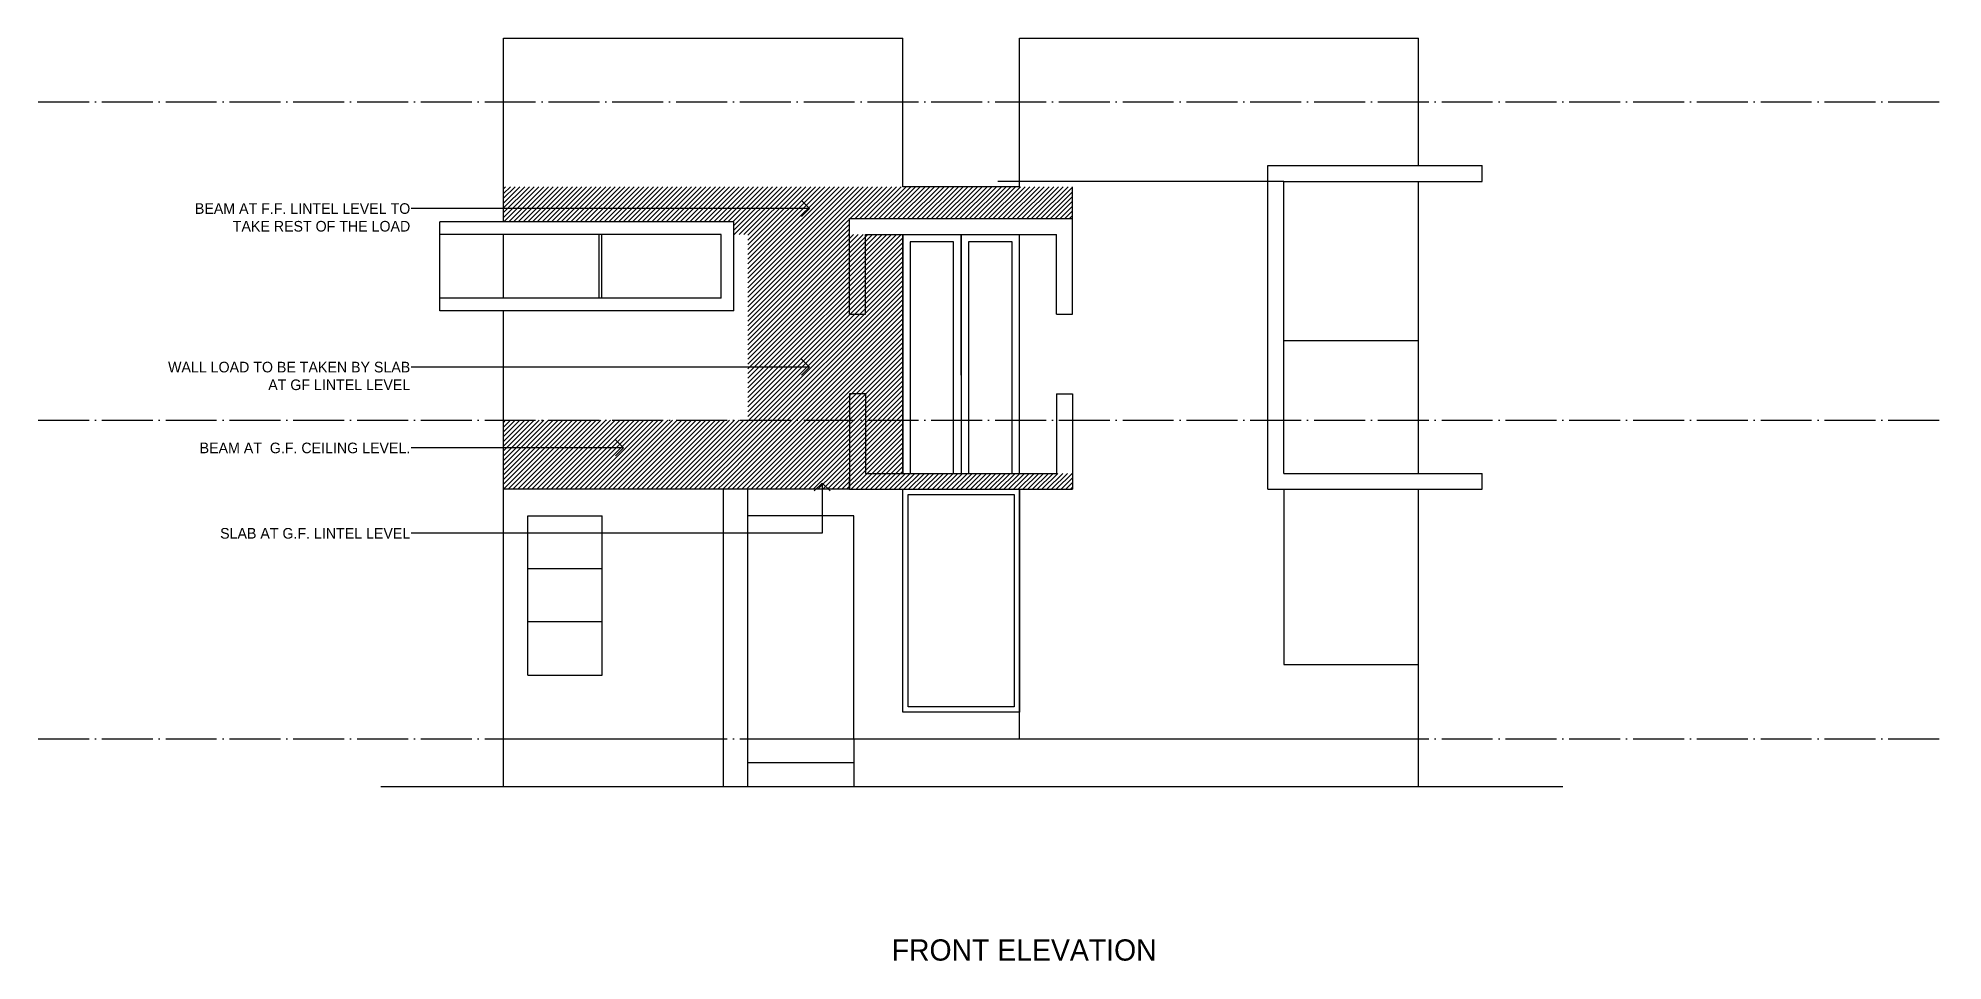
# Model space of a CAD drawing. Header units: metres. Extents: x -16 to 65907, y -5261 to 15511.
# Drawn here: x 19144 to 20938, y -5261 to -4392 of the extents above; entities that cross this region are included whole.
import ezdxf

# ---------------------------------------------------------------- set-up
doc = ezdxf.new("R2010")
doc.units = ezdxf.units.M
doc.linetypes.add('ACAD_ISO04W100', pattern=[30, 24, -3, 0, -3])
doc.layers.get('0').update_dxf_attribs({"color": 6})
for name, color, linetype in [('BC-DIMENSION', 8, 'Continuous'), ('BC-GREYCOLOR', 8, 'Continuous'), ('BC-TEXT', 7, 'Continuous'), ('BC-WHITECOLOR', 7, 'Continuous')]:
    doc.layers.add(name, color=color, linetype=linetype)
doc.styles.add('BC-1IN10-1', font='FreeSans.ttf', dxfattribs={"height": 2})
doc.styles.get("Standard").update_dxf_attribs({"font": 'FreeSans.ttf'})
doc.dimstyles.new('BC-1IN10-1', dxfattribs={"dimtxt": 2, "dimasz": 2, "dimexe": 0.18, "dimexo": 0.0625, "dimgap": 1, "dimtad": 0, "dimtoh": 1, "dimzin": 12, "dimdsep": 46, "dimtxsty": 'BC-1IN10-1', "dimblk": 'OPEN90', "dimcen": 0.09, "dimse1": 1, "dimse2": 1, "dimclrd": 256, "dimclre": 256, "dimclrt": 7, "dimadec": 0, "dimazin": 0, "dimtfac": 1, "dimtdec": 1, "dimtofl": 0, "dimtmove": 1, "dimatfit": 3, "dimldrblk": 'OPEN90', "dimfxl": 0, "dimtolj": 1, "dimtzin": 0, "dimlwd": -1, "dimarcsym": 0})

msp = doc.modelspace()

# ---------------------------------------------------------------- texts
at = {"layer": 'BC-TEXT', "insert": (19947.956, -5241.116), "char_height": 20, "width": 260.91664, "attachment_point": 1}
msp.add_mtext('{\\fUbuntu|b0|i0|c0|p34;{\\C7;FRONT ELEVATION}}', dxfattribs=at)
at = {"layer": 'BC-WHITECOLOR', "color": 4, "linetype": 'Continuous', "insert": (19494.482, -4547.714), "char_height": 10, "width": 228.15148, "attachment_point": 3, "style": 'BC-1IN10-1'}
msp.add_mtext('{BEAM AT F.F. LINTEL LEVEL TO TAKE REST OF THE LOAD}', dxfattribs=at)
at = {"layer": 'BC-WHITECOLOR', "color": 2, "linetype": 'Continuous', "insert": (19494.482, -4697.052), "char_height": 10, "width": 228.15148, "attachment_point": 3, "style": 'BC-1IN10-1'}
msp.add_mtext('{WALL LOAD TO BE TAKEN BY SLAB AT GF LINTEL LEVEL}', dxfattribs=at)
at = {"layer": 'BC-WHITECOLOR', "color": 5, "linetype": 'Continuous', "insert": (19494.482, -4773.205), "char_height": 10, "width": 228.15148, "attachment_point": 3, "style": 'BC-1IN10-1'}
msp.add_mtext('{BEAM AT  G.F. CEILING LEVEL.}', dxfattribs=at)
at = {"layer": 'BC-WHITECOLOR', "color": 1, "linetype": 'Continuous', "insert": (19494.482, -4853.64), "char_height": 10, "width": 229.75449, "attachment_point": 3, "style": 'BC-1IN10-1'}
msp.add_mtext('{SLAB AT G.F. LINTEL LEVEL}', dxfattribs=at)

# ---------------------------------------------------------------- blocks, each defined once
blk = doc.blocks.new('_OPEN90')
at = {"color": 0, "linetype": 'ByBlock'}
for p, q in [((0, 0), (-1, 0)), ((-0.5, 0.5), (0, 0)), ((0, 0), (-0.5, -0.5))]:
    blk.add_line(p, q, dxfattribs=at)

# ---------------------------------------------------------------- hatches: boundary and pattern name
at = {"layer": 'BC-WHITECOLOR', "linetype": 'Continuous'}
h = msp.add_hatch(dxfattribs=at)
h.set_pattern_fill('ANSI31', color=4, style=0)
h.paths.add_polyline_path([(20118.377, -4562.161), (20118.377, -4532.161), (19582.377, -4532.161), (19582.377, -4565.161), (19799.377, -4565.161), (19799.377, -4577.161), (19812.434, -4577.161), (19908.377, -4577.161), (19908.377, -4562.161)])
h = msp.add_hatch(dxfattribs=at)
h.set_pattern_fill('ANSI31', color=2, style=0)
h.paths.add_polyline_path([(19958.377, -4577.161), (19958.377, -4802.161), (19812.434, -4802.161), (19812.434, -4577.161)])
h = msp.add_hatch(dxfattribs=at)
h.set_pattern_fill('ANSI31', color=5, style=0)
h.paths.add_polyline_path([(19812.434, -4802.161), (19812.434, -4752.161), (19582.377, -4752.161), (19582.377, -4817.161), (19789.434, -4817.161), (19789.434, -4807.161), (19789.434, -4802.161)])
h = msp.add_hatch(dxfattribs=at)
h.set_pattern_fill('ANSI31', color=1, style=0)
h.paths.add_polyline_path([(19789.434, -4802.161), (19789.434, -4817.161), (20118.377, -4817.161), (20118.377, -4802.161)])

# ---------------------------------------------------------------- linework, layer by layer
at = {"layer": 'BC-DIMENSION', "linetype": 'Continuous'}
msp.add_line((20317.377, -4527.161), (20047.972, -4527.161), dxfattribs=at)
at = {"layer": 'BC-GREYCOLOR', "linetype": 'ACAD_ISO04W100', "ltscale": 2}
for p, q in [((19143.903, -4452.161), (20938.257, -4452.161)), ((19143.903, -4752.161), (20938.257, -4752.161)), ((19143.903, -5052.161), (20938.257, -5052.161))]:
    msp.add_line(p, q, dxfattribs=at)
at = {"layer": 'BC-GREYCOLOR'}
for p, q in [((19522.377, -4637.161), (19522.377, -4577.161)), ((19582.377, -4637.161), (19582.377, -4577.161)), ((19958.377, -4577.161), (19958.377, -4802.161)), ((20013.377, -4709.581), (20013.377, -4577.161)), ((20013.377, -4577.161), (20013.377, -4802.161)), ((20068.377, -4802.161), (20068.377, -4577.161))]:
    msp.add_line(p, q, dxfattribs=at)
for points in [[(20006.377, -4802.161), (20006.377, -4584.161), (19965.377, -4584.161), (19965.377, -4802.161)], [(20061.377, -4802.161), (20061.377, -4584.161), (20020.377, -4584.161), (20020.377, -4802.161)]]:
    msp.add_lwpolyline(points, dxfattribs=at)
for points in [[(19958.377, -5027.161), (19958.377, -4817.161), (20068.377, -4817.161), (20068.377, -5027.161)], [(19963.377, -5022.161), (19963.377, -4822.161), (20063.377, -4822.161), (20063.377, -5022.161)]]:
    msp.add_lwpolyline(points, close=True, dxfattribs=at)
at = {"layer": 'BC-WHITECOLOR'}
for p, q in [((19582.377, -4392.161), (19958.377, -4392.161)), ((19582.377, -4565.161), (19582.377, -4392.161)), ((19958.377, -4532.161), (19958.377, -4392.161)), ((20068.377, -4392.161), (20444.377, -4392.161)), ((20068.377, -4532.161), (20068.377, -4392.161)), ((20444.377, -4512.161), (20444.377, -4392.161)), ((20302.377, -4817.161), (20302.377, -4512.161)), ((20302.377, -4512.161), (20504.377, -4512.161)), ((20504.377, -4527.161), (20504.377, -4512.161)), ((20317.377, -4527.161), (20504.377, -4527.161)), ((20317.377, -4802.161), (20317.377, -4527.161)), ((20444.377, -4677.161), (20444.377, -4527.161)), ((19799.377, -4565.161), (19522.377, -4565.161)), ((19522.377, -4577.161), (19522.377, -4565.161)), ((19799.377, -4649.161), (19799.377, -4565.161)), ((19908.377, -4562.161), (20118.377, -4562.161)), ((19908.377, -4652.161), (19908.377, -4562.161)), ((20118.377, -4652.161), (20118.377, -4562.161)), ((19787.377, -4577.161), (19522.377, -4577.161)), ((19672.377, -4637.161), (19672.377, -4577.161)), ((19674.877, -4637.161), (19674.877, -4577.161)), ((19787.377, -4637.161), (19787.377, -4577.161)), ((19923.377, -4577.161), (20103.377, -4577.161)), ((19923.377, -4652.161), (19923.377, -4577.161)), ((19958.377, -4802.161), (19958.377, -4577.161)), ((20068.377, -4802.161), (20068.377, -4577.161)), ((20103.377, -4652.161), (20103.377, -4577.161)), ((19787.377, -4637.161), (19522.377, -4637.161)), ((19522.377, -4649.161), (19522.377, -4637.161)), ((19799.377, -4649.161), (19522.377, -4649.161)), ((19582.377, -5097.161), (19582.377, -4649.161)), ((19908.377, -4652.161), (19923.377, -4652.161)), ((20103.377, -4652.161), (20118.377, -4652.161)), ((20317.377, -4677.161), (20444.377, -4677.161)), ((20444.377, -4802.161), (20444.377, -4677.161)), ((19908.377, -4727.161), (19908.377, -4817.161)), ((19923.377, -4727.161), (19908.377, -4727.161)), ((19923.377, -4727.161), (19923.377, -4802.161)), ((20103.377, -4727.161), (20103.377, -4802.161)), ((20103.377, -4727.161), (20118.377, -4727.161)), ((20118.377, -4727.161), (20118.377, -4817.161)), ((19908.377, -4817.161), (19908.377, -4807.161)), ((19923.377, -4802.161), (20103.377, -4802.161)), ((20317.377, -4802.161), (20504.377, -4802.161)), ((20504.377, -4817.161), (20504.377, -4802.161)), ((19908.377, -4817.161), (19582.377, -4817.161)), ((19789.434, -5097.161), (19789.434, -4817.161)), ((19812.434, -5052.161), (19812.434, -4817.161)), ((19908.377, -4817.161), (20118.377, -4817.161)), ((20068.377, -5052.161), (20068.377, -4817.161)), ((20302.377, -4817.161), (20504.377, -4817.161)), ((20317.377, -4817.161), (20317.377, -4982.161)), ((20444.377, -5097.161), (20444.377, -4817.161)), ((19605.377, -4992.161), (19605.377, -4842.161)), ((19605.377, -4842.161), (19675.377, -4842.161)), ((19675.377, -4992.161), (19675.377, -4842.161)), ((19912.434, -4842.161), (19812.434, -4842.161)), ((19812.434, -5052.161), (19812.434, -4842.161)), ((19912.434, -5052.161), (19912.434, -4842.161)), ((19675.377, -4892.161), (19605.377, -4892.161)), ((19675.377, -4942.161), (19605.377, -4942.161)), ((20317.377, -4982.161), (20444.377, -4982.161)), ((19605.377, -4992.161), (19675.377, -4992.161)), ((19582.377, -5052.161), (19789.434, -5052.161)), ((19812.434, -5097.161), (19812.434, -5052.161)), ((19812.434, -5052.161), (20444.377, -5052.161)), ((19912.434, -5052.161), (19912.434, -5097.161)), ((19812.434, -5074.661), (19912.434, -5074.661)), ((19466.689, -5097.161), (20580.178, -5097.161))]:
    msp.add_line(p, q, dxfattribs=at)
at = {"layer": 'BC-WHITECOLOR', "linetype": 'Continuous'}
for p, q in [((20068.377, -4532.161), (19958.377, -4532.161)), ((20118.377, -4562.161), (20118.377, -4532.161))]:
    msp.add_line(p, q, dxfattribs=at)

msp.set_redraw_order([(e.dxf.handle, doc.entitydb.next_handle()) for e in msp.query("TEXT MTEXT ATTDEF DIMENSION ARC_DIMENSION")])  # texts and dimensions are drawn at this point

# ---------------------------------------------------------------- leaders
at = {"layer": 'BC-WHITECOLOR', "linetype": 'Continuous', "annotation_type": 0, "has_hookline": 1, "hookline_direction": 1}
for points, override, text_width in [([(19870.532, -4552.714), (19495.482, -4552.714)], {"dimasz": 15, "dimtad": 0, "dimclrd": 4}, 202.84), ([(19870.532, -4702.052), (19495.482, -4702.052)], {"dimasz": 15, "dimtad": 0, "dimclrd": 2}, 192.73), ([(19695.44, -4778.205), (19495.482, -4778.205)], {"dimasz": 15, "dimtad": 0, "dimclrd": 5}, 196.406)]:
    msp.add_leader(points, dimstyle='BC-1IN10-1', override=override, dxfattribs=dict(at, text_width=text_width))
at = {"layer": 'BC-WHITECOLOR', "color": 1, "linetype": 'Continuous', "annotation_type": 0, "has_hookline": 1, "hookline_direction": 1, "text_width": 179.424}
msp.add_leader([(19882.446, -4811.244), (19882.446, -4858.64), (19495.482, -4858.64)], dimstyle='BC-1IN10-1', override={"dimasz": 15, "dimtad": 0, "dimclrd": 1}, dxfattribs=at)

doc.saveas('drawing.dxf')
